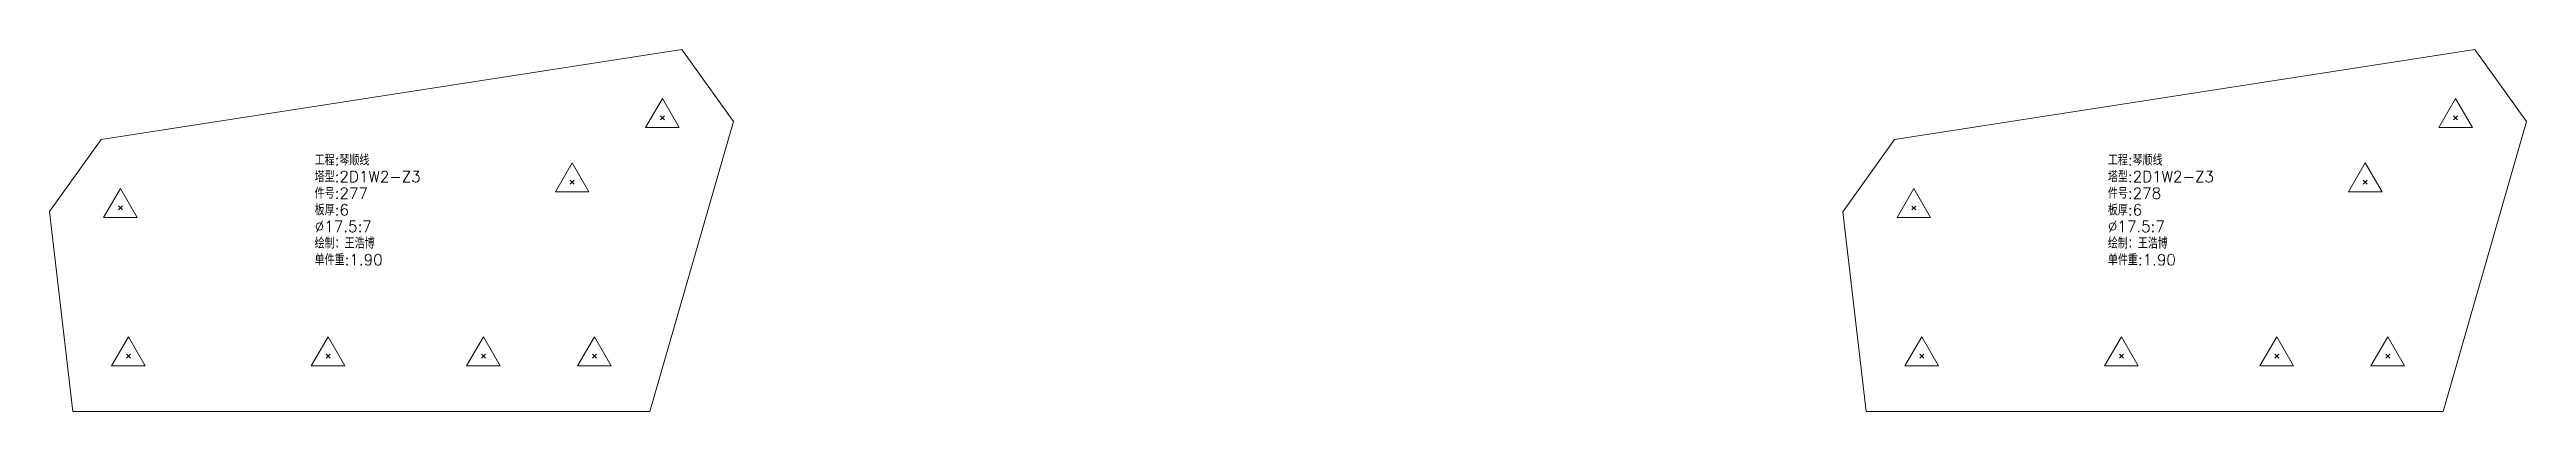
# Model space of a CAD drawing. Extents: x -580 to 8755, y 0 to 14723.
# Drawn here: x 2066 to 3182, y 10193 to 10356 of the extents above; entities that cross this region are included whole.
import ezdxf
from ezdxf.enums import TextEntityAlignment as Align

# ---------------------------------------------------------------- set-up
doc = ezdxf.new("R2010")
doc.units = 0
doc.header["$MEASUREMENT"] = 0
doc.layers.add('1', color=7, linetype='CONTINUOUS', lineweight=25)
doc.styles.get("Standard").update_dxf_attribs({"font": 'simplex.shx', "width": 0.7, "height": 3, "bigfont": 'gbhzfs.shx'})

msp = doc.modelspace()

# ---------------------------------------------------------------- texts
at = {"layer": '1', "color": 7, "linetype": 'Continuous', "lineweight": 18}
for s, p in [('工程:琴顺线', (2185.57422, 10302.37993)), ('工程:琴顺线', (2993.68777, 10302.37993)), ('件号:277', (2185.57422, 10287.37993)), ('塔型:2D1W2-Z3', (2185.57422, 10294.87993)), ('件号:278', (2993.68777, 10287.37993)), ('塔型:2D1W2-Z3', (2993.68777, 10294.87993)), ('板厚:6', (2185.57422, 10279.87993)), ('板厚:6', (2993.68777, 10279.87993)), ('绘制：王浩博', (2185.57422, 10264.87993)), ('%%c17.5:7', (2185.57422, 10272.37993)), ('绘制：王浩博', (2993.68777, 10264.87993)), ('%%c17.5:7', (2993.68777, 10272.37993)), ('单件重:1.90', (2185.57422, 10257.37993)), ('单件重:1.90', (2993.68777, 10257.37993))]:
    msp.add_text(s, height=5, dxfattribs=at).set_placement(p, align=Align.BOTTOM_LEFT)

# ---------------------------------------------------------------- linework, layer by layer
at = {"layer": '1', "color": 7, "linetype": 'Continuous', "lineweight": 18}
for p, q in [((2351.00586, 10356.23149), (2089.33405, 10315.62669)), ((2374.25539, 10323.68215), (2351.00586, 10356.23149)), ((3159.0621, 10356.23149), (2897.50492, 10315.54482)), ((3182.31163, 10323.68215), (3159.0621, 10356.23149)), ((2089.33405, 10315.62669), (2066.08452, 10283.07735)), ((2336.62784, 10192.8968), (2374.25539, 10323.68215)), ((2897.50492, 10315.54482), (2874.25539, 10282.99548)), ((3144.80284, 10192.8968), (3182.31163, 10323.68215)), ((2066.08452, 10283.07735), (2076.62784, 10192.8968)), ((2874.25539, 10282.99548), (2884.80284, 10192.8968)), ((2076.62784, 10192.8968), (2336.62784, 10192.8968)), ((2884.80284, 10192.8968), (3144.80284, 10192.8968))]:
    msp.add_line(p, q, dxfattribs=at)
at = {"layer": '1', "color": 7, "linetype": 'Continuous', "lineweight": 13}
for p, q in [((2342.28729, 10334.17587), (2334.70979, 10321.05087)), ((2341.41229, 10324.55087), (2343.16229, 10326.30087)), ((2343.16229, 10324.55087), (2341.41229, 10326.30087)), ((2349.86479, 10321.05087), (2342.28729, 10334.17587)), ((3150.34352, 10334.17587), (3142.76602, 10321.05087)), ((3149.46852, 10324.55087), (3151.21852, 10326.30087)), ((3151.21852, 10324.55087), (3149.46852, 10326.30087)), ((3157.92102, 10321.05087), (3150.34352, 10334.17587)), ((2334.70979, 10321.05087), (2349.86479, 10321.05087)), ((3142.76602, 10321.05087), (3157.92102, 10321.05087)), ((2301.60061, 10305.11395), (2294.02311, 10291.98895)), ((2309.17811, 10291.98895), (2301.60061, 10305.11395)), ((3109.65686, 10305.11395), (3102.07936, 10291.98895)), ((3117.23436, 10291.98895), (3109.65686, 10305.11395)), ((2098.05189, 10293.5716), (2090.47439, 10280.4466)), ((2105.62939, 10280.4466), (2098.05189, 10293.5716)), ((2294.02311, 10291.98895), (2309.17811, 10291.98895)), ((2300.72561, 10295.48895), (2302.47561, 10297.23895)), ((2302.47561, 10295.48895), (2300.72561, 10297.23895)), ((2906.22349, 10293.48919), (2898.64599, 10280.36419)), ((2913.80099, 10280.36419), (2906.22349, 10293.48919)), ((3102.07936, 10291.98895), (3117.23436, 10291.98895)), ((3108.78186, 10295.48895), (3110.53186, 10297.23895)), ((3110.53186, 10295.48895), (3108.78186, 10297.23895)), ((2097.17689, 10283.9466), (2098.92689, 10285.6966)), ((2098.92689, 10283.9466), (2097.17689, 10285.6966)), ((2905.34849, 10283.86419), (2907.09849, 10285.61419)), ((2907.09849, 10283.86419), (2905.34849, 10285.61419)), ((2090.47439, 10280.4466), (2105.62939, 10280.4466)), ((2898.64599, 10280.36419), (2913.80099, 10280.36419)), ((2101.62784, 10226.6468), (2094.05034, 10213.5218)), ((2109.20534, 10213.5218), (2101.62784, 10226.6468)), ((2191.62784, 10226.6468), (2184.05034, 10213.5218)), ((2199.20534, 10213.5218), (2191.62784, 10226.6468)), ((2261.62784, 10226.6468), (2254.05034, 10213.5218)), ((2269.20534, 10213.5218), (2261.62784, 10226.6468)), ((2311.62784, 10226.6468), (2304.05034, 10213.5218)), ((2319.20534, 10213.5218), (2311.62784, 10226.6468)), ((2909.80284, 10226.6468), (2902.22534, 10213.5218)), ((2917.38034, 10213.5218), (2909.80284, 10226.6468)), ((2999.80284, 10226.6468), (2992.22534, 10213.5218)), ((3007.38034, 10213.5218), (2999.80284, 10226.6468)), ((3069.80284, 10226.6468), (3062.22534, 10213.5218)), ((3077.38034, 10213.5218), (3069.80284, 10226.6468)), ((3119.80284, 10226.6468), (3112.22534, 10213.5218)), ((3127.38034, 10213.5218), (3119.80284, 10226.6468)), ((2094.05034, 10213.5218), (2109.20534, 10213.5218)), ((2100.75284, 10217.0218), (2102.50284, 10218.7718)), ((2102.50284, 10217.0218), (2100.75284, 10218.7718)), ((2184.05034, 10213.5218), (2199.20534, 10213.5218)), ((2190.75284, 10217.0218), (2192.50284, 10218.7718)), ((2192.50284, 10217.0218), (2190.75284, 10218.7718)), ((2254.05034, 10213.5218), (2269.20534, 10213.5218)), ((2260.75284, 10217.0218), (2262.50284, 10218.7718)), ((2262.50284, 10217.0218), (2260.75284, 10218.7718)), ((2304.05034, 10213.5218), (2319.20534, 10213.5218)), ((2310.75284, 10217.0218), (2312.50284, 10218.7718)), ((2312.50284, 10217.0218), (2310.75284, 10218.7718)), ((2902.22534, 10213.5218), (2917.38034, 10213.5218)), ((2908.92784, 10217.0218), (2910.67784, 10218.7718)), ((2910.67784, 10217.0218), (2908.92784, 10218.7718)), ((2992.22534, 10213.5218), (3007.38034, 10213.5218)), ((2998.92784, 10217.0218), (3000.67784, 10218.7718)), ((3000.67784, 10217.0218), (2998.92784, 10218.7718)), ((3062.22534, 10213.5218), (3077.38034, 10213.5218)), ((3068.92784, 10217.0218), (3070.67784, 10218.7718)), ((3070.67784, 10217.0218), (3068.92784, 10218.7718)), ((3112.22534, 10213.5218), (3127.38034, 10213.5218)), ((3118.92784, 10217.0218), (3120.67784, 10218.7718)), ((3120.67784, 10217.0218), (3118.92784, 10218.7718))]:
    msp.add_line(p, q, dxfattribs=at)

msp.set_redraw_order([(e.dxf.handle, doc.entitydb.next_handle()) for e in msp.query("TEXT MTEXT ATTDEF DIMENSION ARC_DIMENSION")])  # texts and dimensions are drawn at this point

doc.saveas('drawing.dxf')
